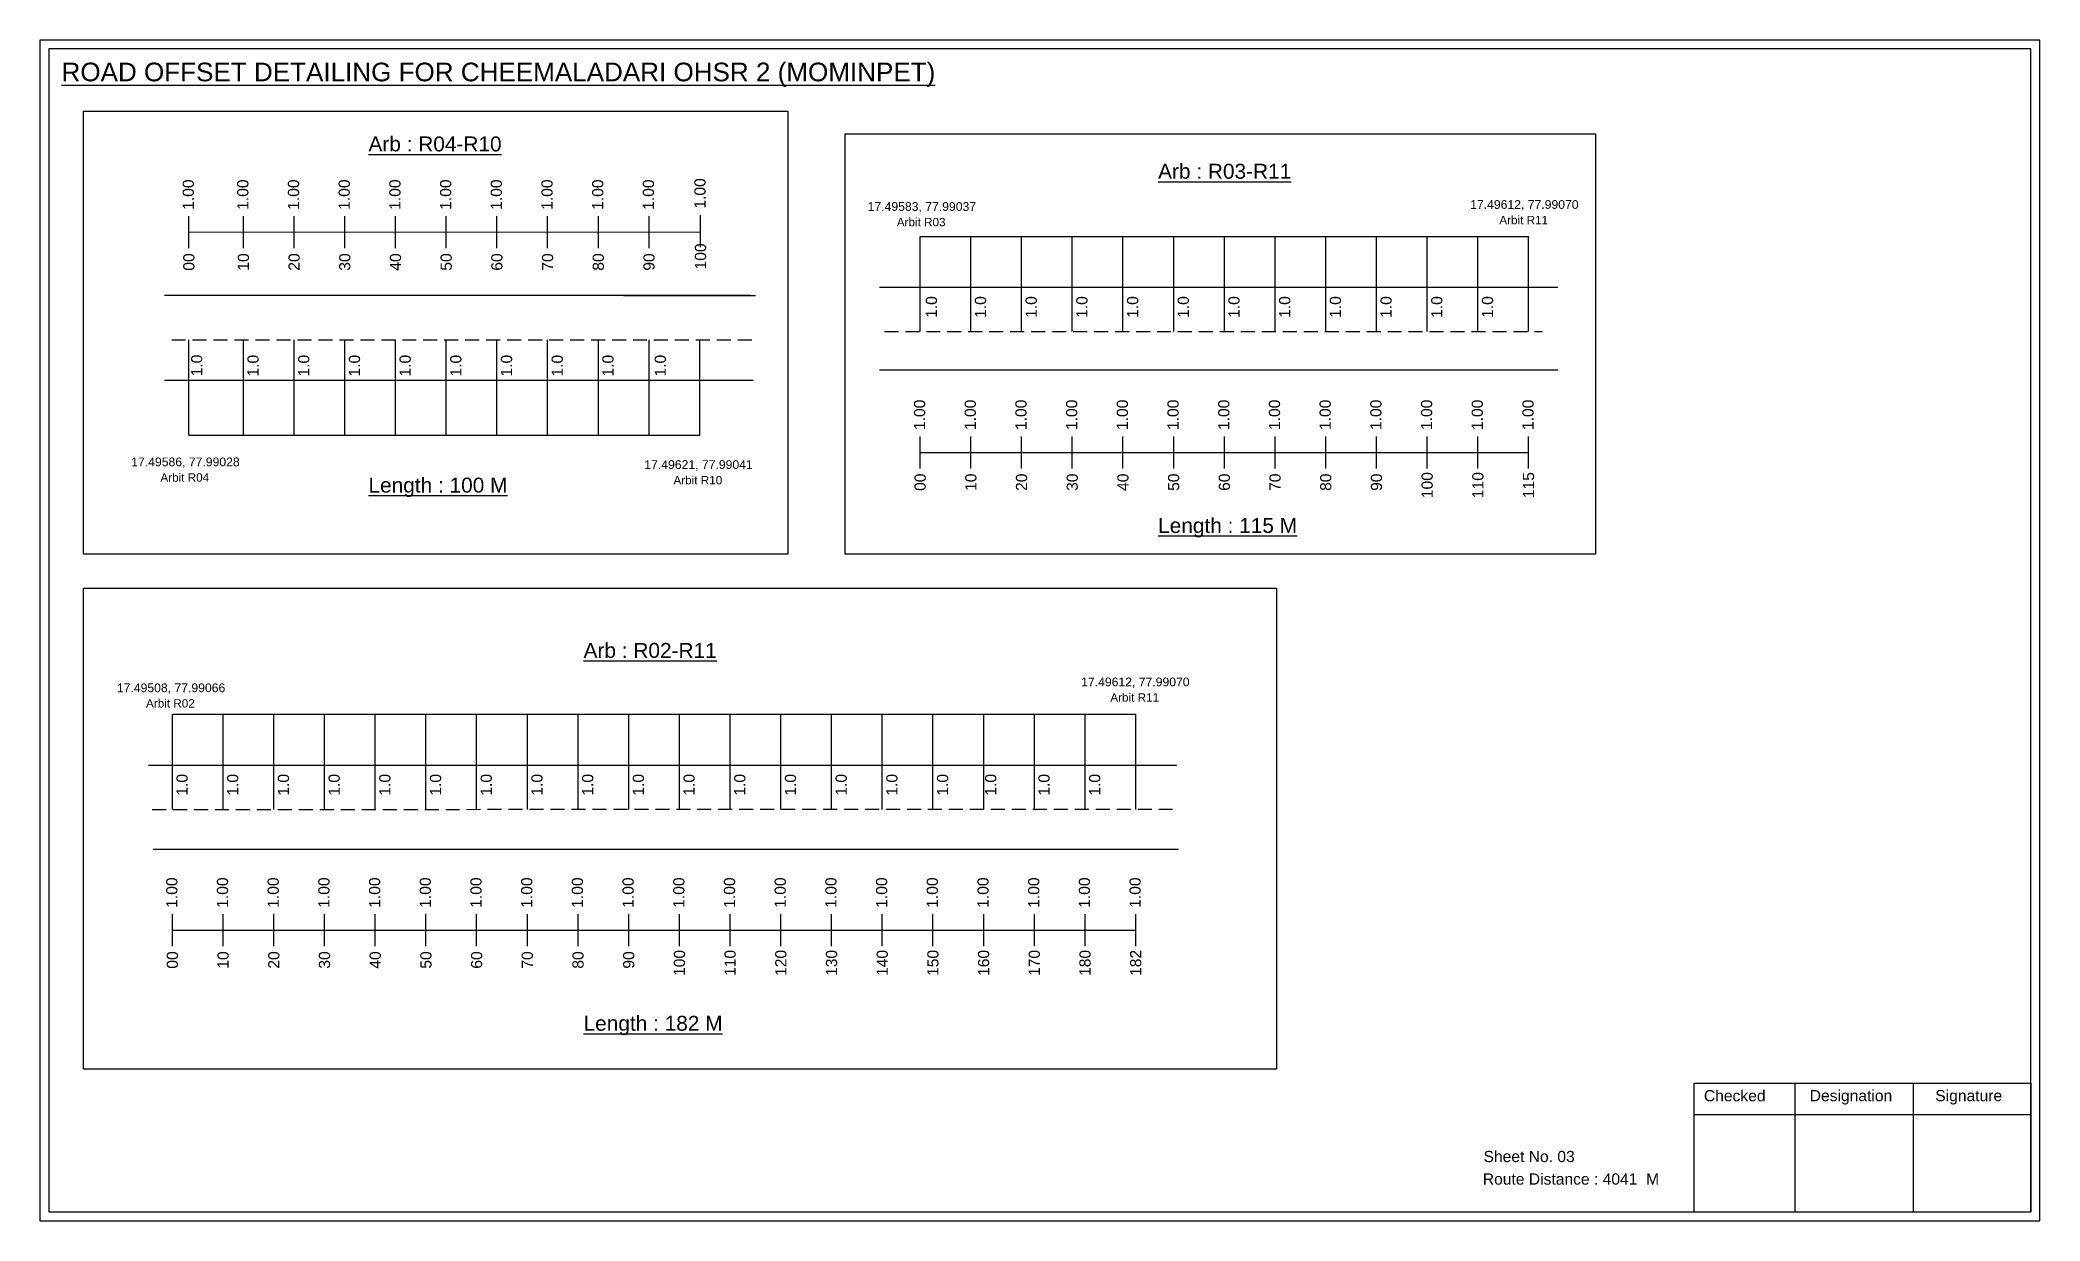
# Model space of a CAD drawing. Header units: inches. Extents: x 1943 to 8965, y 112 to 3168.
# Drawn here: x 3672 to 4209, y 112 to 428 of the extents above; entities that cross this region are included whole.
import ezdxf

# ---------------------------------------------------------------- set-up
doc = ezdxf.new("R2010")
doc.units = ezdxf.units.IN
doc.header["$MEASUREMENT"] = 0
doc.linetypes.add('DASHED2', pattern=[0.375, 0.25, -0.125])
doc.layers.add('PDF_Geometry', color=7, linetype='Continuous')
doc.layers.add('PDF_Text', color=5, linetype='Continuous')
doc.styles.add('PDF Arial', font='arial.ttf')
doc.styles.get("Standard").update_dxf_attribs({"font": 'arial.ttf'})

msp = doc.modelspace()

# ---------------------------------------------------------------- texts
at = {"color": 242, "true_color": 0xcd2027}
for s, height, p in [('%%UROAD OFFSET DETAILING FOR CHEEMALADARI OHSR 2 (MOMINPET)', 5, (3678.21, 417.41)), ('%%UArb : R04-R10', 4, (3760.54, 398.61)), ('%%UArb : R03-R11', 4, (3972.35, 391.28)), ('%%ULength : 100 M', 4, (3760.54, 307.11)), ('%%ULength : 115 M', 4, (3972.35, 296.28)), ('%%UArb : R02-R11', 4, (3818.24, 262.79)), ('%%ULength : 182 M', 4, (3818.24, 162.79))]:
    msp.add_text(s, height=height, dxfattribs=at).set_placement(p)
at = {"color": 217, "true_color": 0x93278f}
for s, p in [('1.00', (3713.7, 382.93)), ('1.00', (3728.33, 382.93)), ('1.00', (3741.93, 382.93)), ('1.00', (3755.53, 382.93)), ('1.00', (3769.13, 382.93)), ('1.00', (3782.73, 382.93)), ('1.00', (3796.33, 382.93)), ('1.00', (3809.93, 382.93)), ('1.00', (3823.53, 382.93)), ('1.00', (3837.13, 382.93)), ('1.00', (3850.95, 383.26)), ('00', (3713.85, 366.61)), ('10', (3728.48, 366.61)), ('20', (3742.08, 366.61)), ('30', (3755.68, 366.61)), ('40', (3769.28, 366.61)), ('50', (3782.88, 366.61)), ('60', (3796.48, 366.61)), ('70', (3810.08, 366.61)), ('80', (3823.68, 366.61)), ('90', (3837.28, 366.61)), ('100', (3851.1, 366.94)), ('1.00', (3909.86, 323.88)), ('1.00', (3923.46, 323.88)), ('1.00', (3937.06, 323.88)), ('1.00', (3950.66, 323.88)), ('1.00', (3964.26, 323.88)), ('1.00', (3977.86, 323.88)), ('1.00', (3991.46, 323.88)), ('1.00', (4005.06, 323.88)), ('1.00', (4018.66, 323.88)), ('1.00', (4032.26, 323.88)), ('1.00', (4045.86, 323.88)), ('1.00', (4059.46, 323.88)), ('1.00', (4073.06, 323.88)), ('00', (3910.01, 307.56)), ('10', (3923.61, 307.56)), ('20', (3937.21, 307.56)), ('30', (3950.81, 307.56)), ('40', (3964.41, 307.56)), ('50', (3978.01, 307.56)), ('60', (3991.61, 307.56)), ('70', (4005.21, 307.56)), ('80', (4018.81, 307.56)), ('90', (4032.41, 307.56)), ('100', (4046.01, 305.61)), ('110', (4059.61, 305.61)), ('115', (4073.21, 305.61)), ('1.00', (3709.28, 195.75)), ('1.00', (3722.88, 195.75)), ('1.00', (3736.48, 195.75)), ('1.00', (3750.08, 195.75)), ('1.00', (3763.68, 195.75)), ('1.00', (3777.28, 195.75)), ('1.00', (3790.88, 195.75)), ('1.00', (3804.48, 195.75)), ('1.00', (3818.08, 195.75)), ('1.00', (3831.68, 195.75)), ('1.00', (3845.28, 195.75)), ('1.00', (3858.88, 195.75)), ('1.00', (3872.48, 195.75)), ('1.00', (3886.08, 195.75)), ('1.00', (3899.68, 195.75)), ('1.00', (3913.28, 195.75)), ('1.00', (3926.88, 195.75)), ('1.00', (3940.48, 195.75)), ('1.00', (3954.08, 195.75)), ('1.00', (3967.68, 195.75)), ('00', (3709.44, 179.43)), ('10', (3723.04, 179.43)), ('20', (3736.64, 179.43)), ('30', (3750.24, 179.43)), ('40', (3763.84, 179.43)), ('50', (3777.44, 179.43)), ('60', (3791.04, 179.43)), ('70', (3804.64, 179.43)), ('80', (3818.24, 179.43)), ('90', (3831.84, 179.43)), ('100', (3845.44, 177.48)), ('110', (3859.04, 177.48)), ('120', (3872.64, 177.48)), ('130', (3886.24, 177.48)), ('140', (3899.84, 177.48)), ('150', (3913.44, 177.48)), ('160', (3927.04, 177.48)), ('170', (3940.64, 177.48)), ('180', (3954.24, 177.48)), ('182', (3967.84, 177.48))]:
    msp.add_text(s, height=3, rotation=90, dxfattribs=at).set_placement(p)
at = {"color": 5}
for s, height, p in [('17.49583, 77.99037', 2.34, (3894.44, 382.66)), ('Arbit R03', 2.246, (3902.26, 378.53)), ('17.49612, 77.99070', 2.34, (4056.05, 383.2)), ('Arbit R11', 2.246, (4063.87, 379.08)), ('17.49586, 77.99028', 2.34, (3696.91, 314.17)), ('Arbit R04', 2.246, (3704.73, 310.04)), ('17.49621, 77.99041', 2.34, (3834.53, 313.45)), ('Arbit R10', 2.246, (3842.35, 309.32)), ('17.49612, 77.99070', 2.34, (3951.71, 255.16)), ('17.49508, 77.99066', 2.34, (3693.05, 253.58)), ('Arbit R11', 2.246, (3959.53, 251.04)), ('Arbit R02', 2.246, (3700.87, 249.46))]:
    msp.add_text(s, height=height, dxfattribs=at).set_placement(p)
for p in [(3913.04, 353.96), (3926.2, 353.96), (3939.8, 353.96), (3953.4, 353.96), (3967, 353.96), (3980.6, 353.96), (3994.2, 353.96), (4007.8, 353.96), (4021.4, 353.96), (4035, 353.96), (4048.6, 353.96), (4062.2, 353.96), (3715.97, 338.28), (3731.07, 338.23), (3744.67, 338.23), (3758.27, 338.23), (3771.87, 338.23), (3785.47, 338.23), (3799.07, 338.23), (3812.67, 338.23), (3826.27, 338.23), (3840.3, 338.23), (3712.03, 225.83), (3725.63, 225.83), (3739.23, 225.83), (3752.83, 225.83), (3766.43, 225.83), (3780.03, 225.83), (3793.63, 225.83), (3807.23, 225.83), (3820.83, 225.83), (3834.43, 225.83), (3848.03, 225.83), (3861.63, 225.83), (3875.23, 225.83), (3888.83, 225.83), (3902.43, 225.83), (3916.03, 225.83), (3928.94, 225.83), (3943.23, 225.83), (3956.83, 225.83)]:
    msp.add_text('1.0', height=3, rotation=90).set_placement(p)
for s, p in [('Sheet No. 03', (4059.64, 127.57)), ('Route Distance : 4041  M', (4059.45, 121.52))]:
    msp.add_text(s, height=3).set_placement(p)
at = {"layer": 'PDF_Text', "color": 7, "attachment_point": 7, "style": 'PDF Arial'}
for s, insert, char_height in [('Checked', (4118.75, 143.82), 3.001), ('Designation', (4147.13, 142.99), 3.0006), ('Signature', (4180.81, 142.99), 3.001)]:
    msp.add_mtext(s, dxfattribs=dict(at, insert=insert, char_height=char_height))

# ---------------------------------------------------------------- linework, layer by layer
at = {"color": 217, "true_color": 0x93278f}
for p, q in [((3712.37, 372.64), (3712.37, 381.2)), ((3727, 372.64), (3727, 381.2)), ((3740.6, 372.64), (3740.6, 381.2)), ((3754.2, 372.64), (3754.2, 381.2)), ((3767.8, 372.64), (3767.8, 381.2)), ((3781.4, 372.64), (3781.4, 381.2)), ((3795, 372.64), (3795, 381.2)), ((3808.6, 372.64), (3808.6, 381.2)), ((3822.2, 372.64), (3822.2, 381.2)), ((3835.8, 372.64), (3835.8, 381.2)), ((3849.63, 372.97), (3849.63, 381.53)), ((3712.37, 376.92), (3849.63, 377)), ((3908.53, 313.58), (3908.53, 322.14)), ((3922.13, 313.58), (3922.13, 322.14)), ((3935.73, 313.58), (3935.73, 322.14)), ((3949.33, 313.58), (3949.33, 322.14)), ((3962.93, 313.58), (3962.93, 322.14)), ((3976.53, 313.58), (3976.53, 322.14)), ((3990.13, 313.58), (3990.13, 322.14)), ((4003.73, 313.58), (4003.73, 322.14)), ((4017.33, 313.58), (4017.33, 322.14)), ((4030.93, 313.58), (4030.93, 322.14)), ((4044.53, 313.58), (4044.53, 322.14)), ((4058.13, 313.58), (4058.13, 322.14)), ((4071.73, 313.58), (4071.73, 322.14)), ((3908.53, 317.85), (4071.73, 317.89)), ((3707.96, 185.46), (3707.96, 194.01)), ((3721.56, 185.46), (3721.56, 194.01)), ((3735.16, 185.46), (3735.16, 194.01)), ((3748.76, 185.46), (3748.76, 194.01)), ((3762.36, 185.46), (3762.36, 194.01)), ((3775.96, 185.46), (3775.96, 194.01)), ((3789.56, 185.46), (3789.56, 194.01)), ((3803.16, 185.46), (3803.16, 194.01)), ((3816.76, 185.46), (3816.76, 194.01)), ((3830.36, 185.46), (3830.36, 194.01)), ((3843.96, 185.46), (3843.96, 194.01)), ((3857.56, 185.46), (3857.56, 194.01)), ((3871.16, 185.46), (3871.16, 194.01)), ((3884.76, 185.46), (3884.76, 194.01)), ((3898.36, 185.46), (3898.36, 194.01)), ((3911.96, 185.46), (3911.96, 194.01)), ((3925.56, 185.46), (3925.56, 194.01)), ((3939.16, 185.46), (3939.16, 194.01)), ((3952.76, 185.46), (3952.76, 194.01)), ((3966.36, 185.46), (3966.36, 194.01)), ((3707.96, 189.73), (3966.36, 189.78))]:
    msp.add_line(p, q, dxfattribs=at)
at = {"color": 5}
for p, q in [((3908.53, 375.82), (4071.73, 375.82)), ((3712.37, 322.5), (3849.4, 322.5)), ((3707.96, 247.68), (3966.36, 247.69))]:
    msp.add_line(p, q, dxfattribs=at)
for p, q in [((3908.53, 350.28), (3908.53, 375.82)), ((3922.13, 350.28), (3922.13, 375.82)), ((3935.73, 350.28), (3935.73, 375.82)), ((3949.33, 350.28), (3949.33, 375.82)), ((3962.93, 350.28), (3962.93, 375.82)), ((3976.53, 350.28), (3976.53, 375.82)), ((3990.13, 350.28), (3990.13, 375.82)), ((4003.73, 350.28), (4003.73, 375.82)), ((4017.33, 350.28), (4017.33, 375.82)), ((4030.93, 350.28), (4030.93, 375.82)), ((4044.53, 350.28), (4044.53, 375.82)), ((4058.13, 350.28), (4058.13, 375.82)), ((4071.73, 350.28), (4071.73, 375.82)), ((3863.06, 359.92), (3705.82, 359.92)), ((3829.06, 359.92), (3864.31, 359.92)), ((3897.65, 362.17), (4079.56, 362.17)), ((3712.37, 322.5), (3712.37, 348.03)), ((3727, 322.5), (3727, 348.03)), ((3740.6, 322.5), (3740.6, 348.03)), ((3754.2, 322.5), (3754.2, 348.03)), ((3767.8, 322.5), (3767.8, 348.03)), ((3781.4, 322.5), (3781.4, 348.03)), ((3795, 322.5), (3795, 348.03)), ((3808.6, 322.5), (3808.6, 348.03)), ((3822.2, 322.5), (3822.2, 348.03)), ((3835.8, 322.5), (3835.8, 348.03)), ((3849.4, 322.5), (3849.4, 348.03)), ((4079.56, 339.98), (3897.65, 339.98)), ((3705.82, 337.23), (3737.93, 337.23)), ((3737.93, 337.23), (3863.75, 337.23)), ((3707.96, 222.15), (3707.96, 247.69)), ((3721.56, 222.15), (3721.56, 247.69)), ((3735.16, 222.15), (3735.16, 247.69)), ((3748.76, 222.15), (3748.76, 247.69)), ((3762.36, 222.15), (3762.36, 247.69)), ((3775.96, 222.15), (3775.96, 247.69)), ((3789.56, 222.15), (3789.56, 247.69)), ((3803.16, 222.15), (3803.16, 247.69)), ((3816.76, 222.15), (3816.76, 247.69)), ((3830.36, 222.15), (3830.36, 247.69)), ((3843.96, 222.15), (3843.96, 247.69)), ((3857.56, 222.15), (3857.56, 247.69)), ((3871.16, 222.15), (3871.16, 247.69)), ((3884.76, 222.15), (3884.76, 247.69)), ((3898.36, 222.15), (3898.36, 247.69)), ((3911.96, 222.15), (3911.96, 247.69)), ((3925.56, 222.15), (3925.56, 247.69)), ((3939.16, 222.15), (3939.16, 247.69)), ((3952.76, 222.15), (3952.76, 247.69)), ((3966.36, 222.15), (3966.36, 247.69)), ((3701.54, 234.04), (3977.34, 234.04)), ((3702.79, 211.47), (3977.79, 211.44))]:
    msp.add_line(p, q)
at = {"linetype": 'DASHED2', "ltscale": 15}
for p, q in [((3898.93, 350.28), (4075.34, 350.28)), ((3707.75, 348.03), (3864.05, 348.03)), ((3702.5, 222.15), (3976.55, 222.2))]:
    msp.add_line(p, q, dxfattribs=at)
for points in [[(3684.1, 409.44), (3873.02, 409.44), (3873.02, 290.62), (3684.1, 290.62)], [(3888.44, 403.3), (4089.68, 403.3), (4089.68, 290.62), (3888.44, 290.62)], [(3684.1, 281.48), (4004.15, 281.48), (4004.15, 152.48), (3684.1, 152.48)]]:
    msp.add_lwpolyline(points, close=True)
at = {"layer": 'PDF_Geometry'}
for points in [[(3672.43, 428.48), (3672.43, 111.77), (4208.9, 111.77), (4208.9, 428.48)], [(3674.76, 426.15), (3674.76, 114.19), (4206.49, 114.19), (4206.49, 426.15)]]:
    msp.add_lwpolyline(points, close=True, dxfattribs=at)
at = {"layer": 'PDF_Geometry', "color": 242, "true_color": 0xcc1f26}
msp.add_lwpolyline([(4206.49, 114.1), (4116.14, 114.1), (4116.14, 148.71), (4206.49, 148.71)], close=True, dxfattribs=at)
for points in [[(4143.12, 148.71), (4143.12, 114.1)], [(4174.85, 148.71), (4174.85, 114.1)], [(4116.14, 140.33), (4206.49, 140.33)]]:
    msp.add_lwpolyline(points, dxfattribs=at)

msp.set_redraw_order([(e.dxf.handle, doc.entitydb.next_handle()) for e in msp.query("TEXT MTEXT ATTDEF DIMENSION ARC_DIMENSION")])  # texts and dimensions are drawn at this point

doc.saveas('drawing.dxf')
